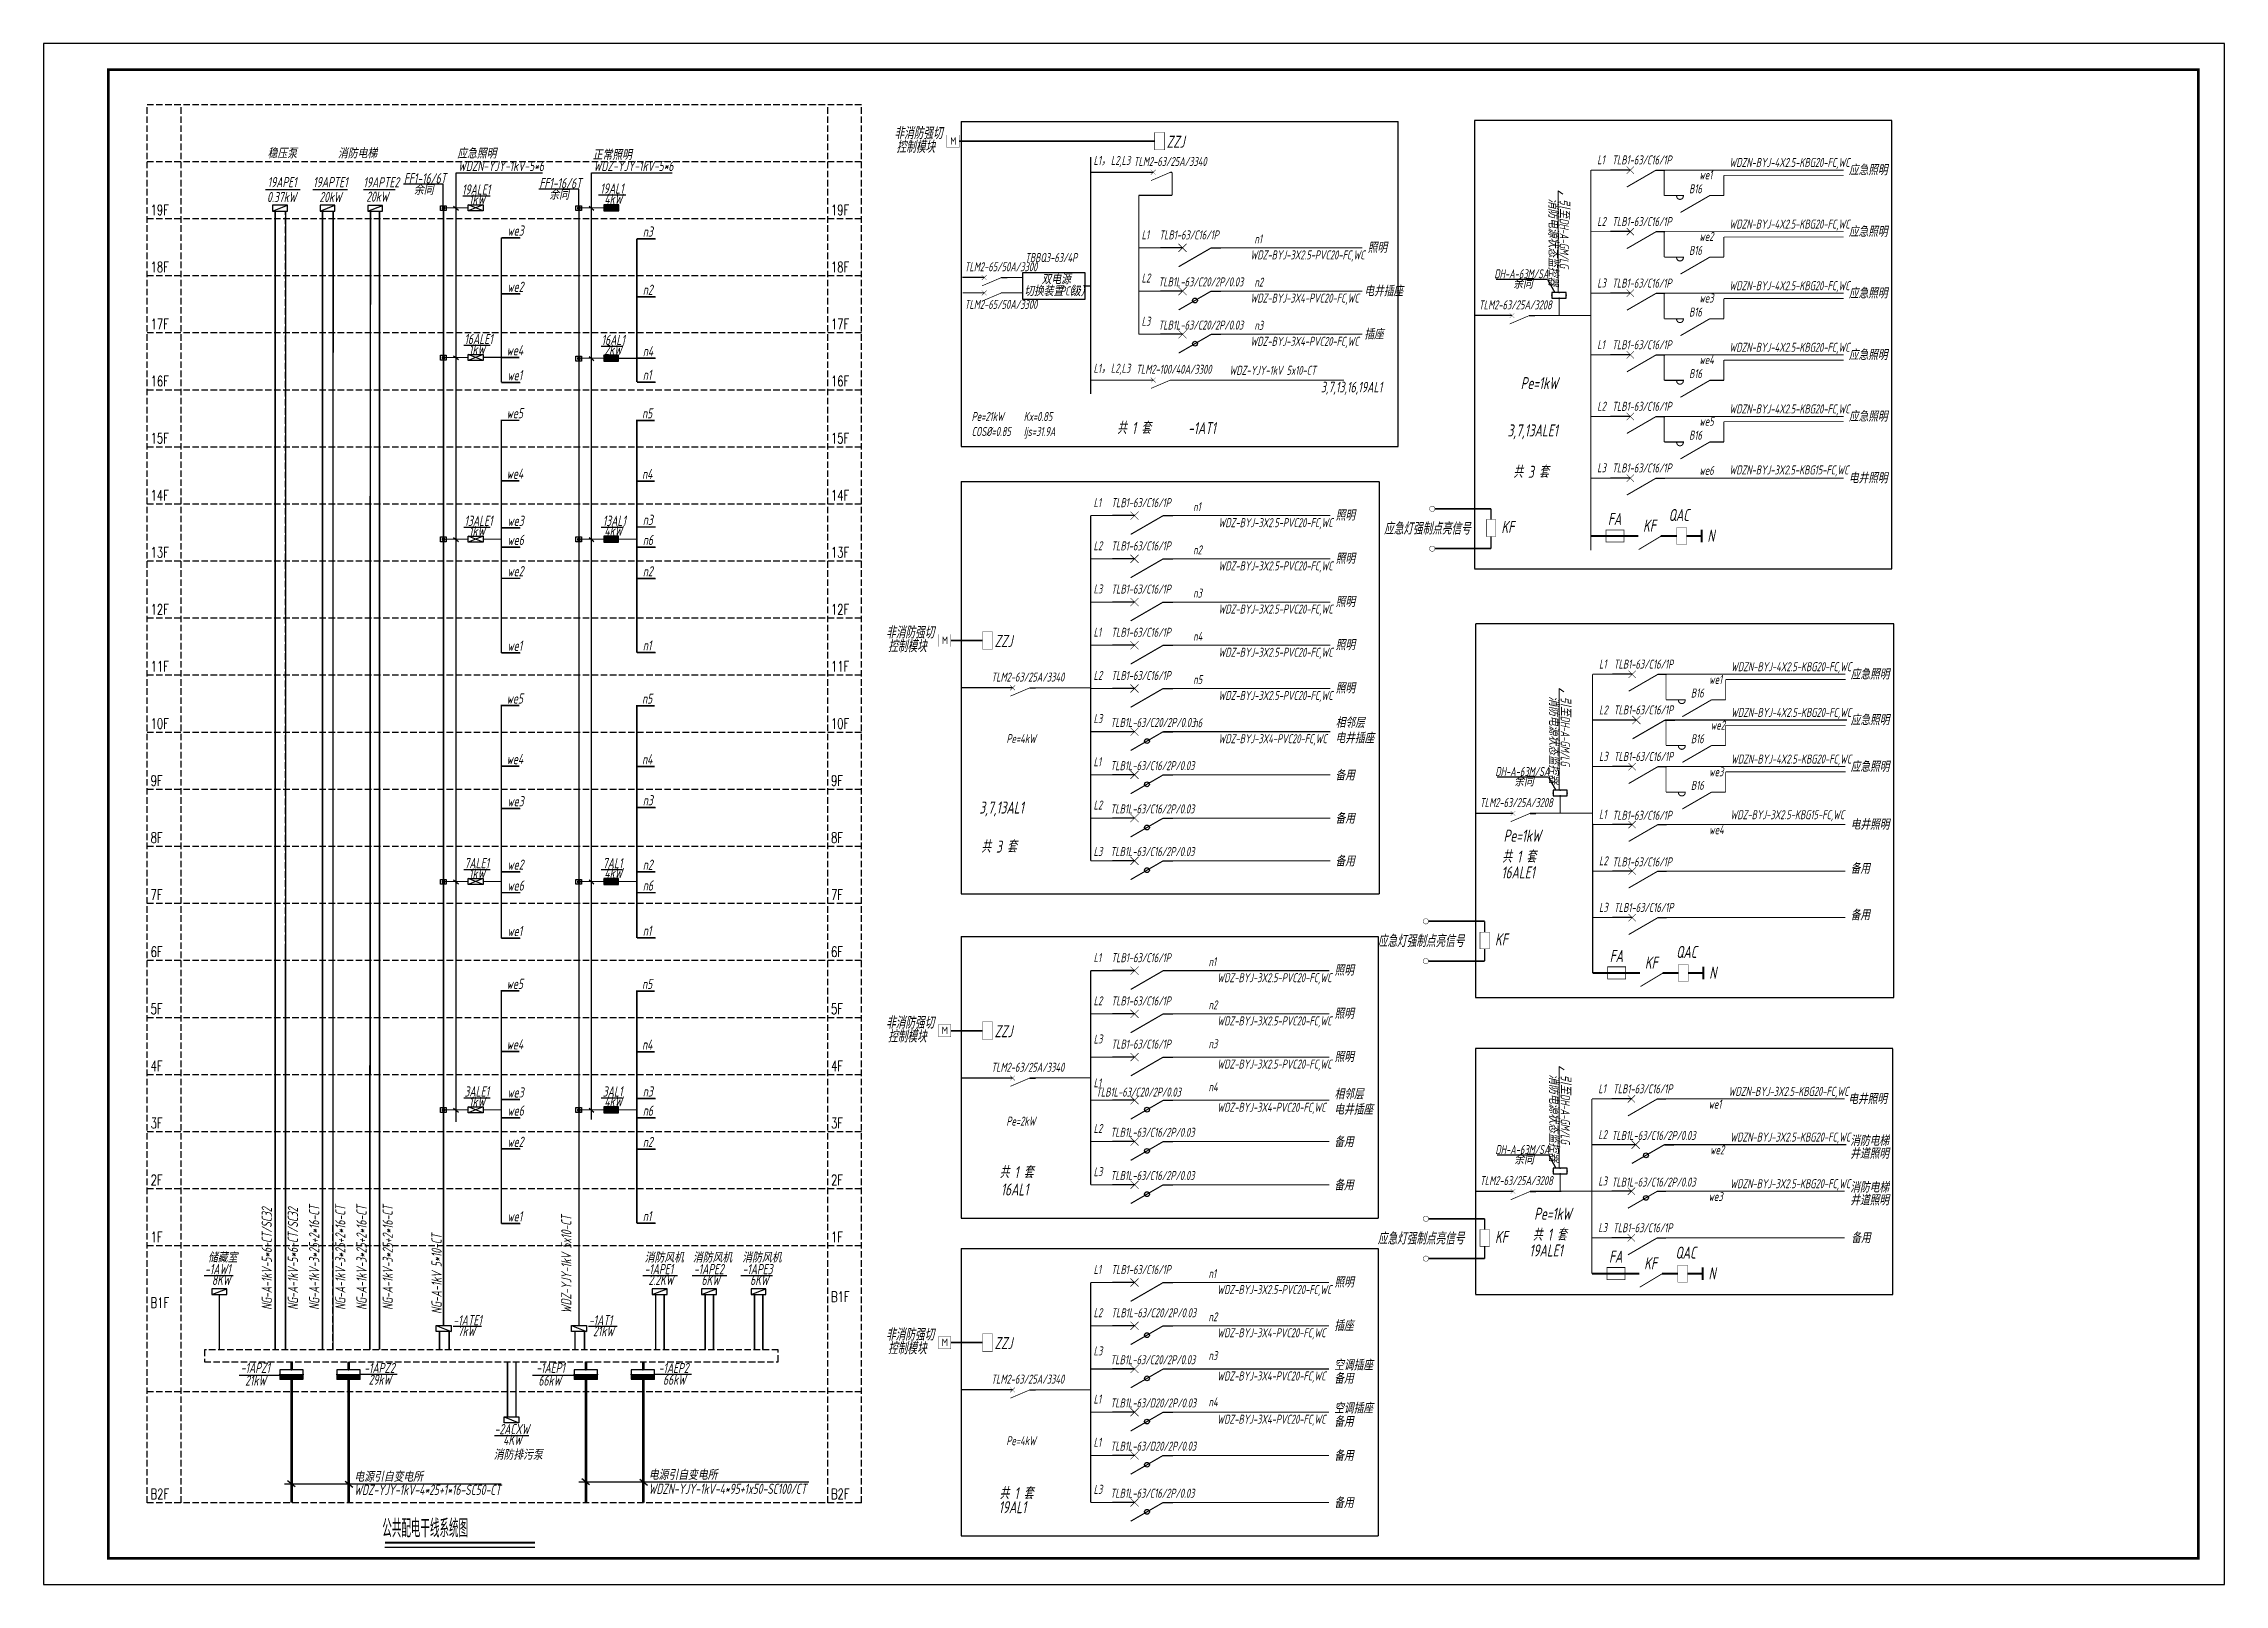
# Model space of a CAD drawing. Extents: x 115549 to 768939, y -502199 to 402497.
# Drawn here: x 181745 to 265845, y -196203 to -136803 of the extents above; entities that cross this region are included whole.
import ezdxf
from ezdxf.enums import TextEntityAlignment as Align

# ---------------------------------------------------------------- set-up
doc = ezdxf.new("R2010")
doc.units = 0
doc.header["$LTSCALE"] = 1000
doc.header["$MEASUREMENT"] = 0
doc.linetypes.add('DASH', pattern=[0.35, 0.25, -0.1])
doc.linetypes.add('HIDDEN', pattern=[0.375, 0.25, -0.125])
for name, color, linetype in [('AXIS', 3, 'Continuous'), ('BXT', 4, 'Continuous'), ('DOTLN', 2, 'DASH'), ('DQ', 6, 'Continuous'), ('E-SYST', 7, 'Continuous'), ('E-TEXT-PLAN', 4, 'Continuous'), ('E-TEXT-PLAN-DER', 7, 'Continuous'), ('EQUIP', 3, 'Continuous'), ('EQUIP-照明', 3, 'Continuous'), ('EQUIP-箱柜', 3, 'Continuous'), ('PUB_TEXT', 7, 'Continuous'), ('PUB_TITLE', 4, 'Continuous'), ('SIG_TEXT', 7, 'Continuous'), ('TERM', 2, 'Continuous'), ('TH_WIRE', 4, 'Continuous'), ('WIRE', 4, 'Continuous'), ('WIRE-照明', 1, 'Continuous'), ('桥架-消防配电', 3, 'Continuous'), ('电-强电平面-标注', 3, 'Continuous'), ('面积', 6, 'Continuous')]:
    doc.layers.add(name, color=color, linetype=linetype)
doc.layers.add('WALL', color=150, linetype='Continuous', lineweight=30)
doc.layers.add('电气', color=6, linetype='Continuous', lineweight=0)
doc.styles.add('-GBHZFSSIMPLEX', font='SIMPLEX', dxfattribs={"width": 0.7, "bigfont": 'GBHZFS'})
doc.styles.add('_GBHZFS', font='simplex.shx', dxfattribs={"width": 0.7, "bigfont": 'GBHZFS.shx'})
doc.styles.add('_TEL_DIM', font='SIMPLEX', dxfattribs={"width": 0.8, "height": 3.5, "bigfont": 'HZTXT'})
doc.styles.add('IDQSTYLE', font='hnsjy-07.shx', dxfattribs={"width": 0.8, "bigfont": 'hnsjy-hz.shx'})
doc.styles.get("Standard").update_dxf_attribs({"font": 'gbenor.shx', "bigfont": 'gbcbig.shx'})
doc.styles.add('SYS', font='xytxt.shx', dxfattribs={"width": 0.7, "bigfont": 'xyhztxt.shx'})
doc.styles.add('霍', font='GBEITC', dxfattribs={"bigfont": 'HZTXT'})

msp = doc.modelspace()

# ---------------------------------------------------------------- texts
at = {"layer": 'EQUIP', "color": 0, "style": '霍', "width": 0.8}
for s, height, p in [('非消防强切', 464, (214551.3, -140485.2)), ('ZZJ', 464, (225055.3, -140815.5)), ('稳压泵', 393.75, (190378.5, -141225.2)), ('消防电梯', 393.75, (193090.8, -141225.2)), ('应急照明', 393.75, (197692.5, -141231.3)), ('正常照明', 393.75, (202915.7, -141283.5)), ('控制模块', 464, (214632.2, -141014.6)), ('L1，L2,L3', 348, (222236.3, -141478.4)), ('TLM2-63/25A/3340', 348, (223780, -141520.3)), ('L1', 348, (241659.1, -141454.5)), ('TLB1-63/C16/1P', 348, (242231, -141460)), ('WDZN-BYJ-4X2.5-KBG20-FC,WC', 348, (246754.5, -141558.8)), ('19APE1', 393.75, (190383.4, -142338.7)), ('19APTE1', 393.75, (192139.4, -142338.7)), ('19APTE2', 393.75, (194075.4, -142345.6)), ('FF1-16/6T', 393.75, (195640.1, -142191.6)), ('WDZN-YJY-1kV-5*6', 393.75, (197730.5, -141715.4)), ('FF1-16/6T', 393.75, (200863.3, -142379)), ('WDZ-YJY-1kV-5*6', 393.75, (202953.7, -141715.4)), ('we1', 348, (245593.4, -142034.7)), ('应急照明', 406, (251357.7, -141876.1)), ('0.37kW', 393.75, (190363, -142914.2)), ('20kW', 393.75, (192379.8, -142914.2)), ('20kW', 393.75, (194187.1, -142900)), ('余同', 393.75, (196021.8, -142629.9)), ('19ALE1', 393.75, (197879.5, -142623.6)), ('1kW', 393.75, (198148.2, -143006.3)), ('余同', 393.75, (201245, -142817.3)), ('19AL1', 393.75, (203211.8, -142584.8)), ('4kW', 393.75, (203371.4, -142983)), ('L2', 348, (241659.1, -143829.5)), ('TLB1-63/C16/1P', 348, (242231, -143835)), ('WDZN-BYJ-4X2.5-KBG20-FC,WC', 348, (246754.5, -143933.8)), ('应急照明', 406, (251357.7, -144251.1)), ('we3', 393.75, (199632.6, -144207.3)), ('L1', 348, (224088.2, -144346.5)), ('TLB1-63/C16/1P', 348, (224767.7, -144351.4)), ('n1', 348, (228440.5, -144506.5)), ('照明', 406, (232803.7, -144866.9)), ('we2', 348, (245593.4, -144409.7)), ('TLM2-65/50A/3300', 348, (217260.6, -145580)), ('TBBQ3-63/4P', 348, (219595.1, -145224.8)), ('WDZ-BYJ-3X2.5-PVC20-FC,WC', 348, (228286.5, -145122.2)), ('we2', 393.75, (199632.6, -146373.9)), ('切换装置（', 348, (219557.5, -146528.9)), ('双电源', 348, (220227.8, -146074.6)), ('PC', 348, (220946.1, -146510)), ('级）', 348, (221357.7, -146534.2)), ('L2', 348, (224088.2, -146012.8)), ('TLB1L-63/C20/2P/0.03', 348, (224735.1, -146161.8)), ('电井插座', 406, (232673.3, -146541.9)), ('DH-A-63M/SA', 348, (237690, -145851.1)), ('余同', 348, (238419.2, -146241.5)), ('L3', 348, (241659.1, -146204.6)), ('TLB1-63/C16/1P', 348, (242231, -146210.1)), ('WDZN-BYJ-4X2.5-KBG20-FC,WC', 348, (246754.5, -146308.9)), ('应急照明', 406, (251357.7, -146626.2)), ('TLM2-65/50A/3300', 348, (217260.6, -147029.8)), ('WDZ-BYJ-3X4-PVC20-FC,WC', 348, (228286.5, -146788)), ('TLM2-63/25A/3208', 348, (237094, -147048)), ('we3', 348, (245593.4, -146784.8)), ('16ALE1', 393.75, (197975.6, -148388.3)), ('TLB1L-63/C20/2P/0.03', 348, (224735.1, -147827.6)), ('插座', 406, (232673.3, -148207.6)), ('1kW', 393.75, (198148.2, -148787.3)), ('we4', 393.75, (199601.7, -148820.8)), ('16AL1', 393.75, (203262.3, -148422.2)), ('2kW', 393.75, (203371.4, -148802.2)), ('WDZ-BYJ-3X4-PVC20-FC,WC', 348, (228286.5, -148453.7)), ('L1', 348, (241659.1, -148579.7)), ('TLB1-63/C16/1P', 348, (242231, -148585.2)), ('we4', 348, (245593.4, -149159.9)), ('WDZN-BYJ-4X2.5-KBG20-FC,WC', 348, (246754.5, -148684)), ('应急照明', 406, (251357.7, -149001.3)), ('we1', 393.75, (199632.6, -149782.8)), ('n1', 393.75, (204855.8, -149770.2)), ('L1，L2,L3', 348, (222236.3, -149489.9)), ('TLM2-100/40A/3300', 348, (223874.2, -149531.8)), ('WDZ-YJY-1kV 5x10-CT', 348, (227474.6, -149571.4)), ('Pe=1kW', 464, (238709.4, -150123.5)), ('3,7,13,16,19AL1', 406, (231003, -150246.1)), ('we5', 393.75, (199601.7, -151246.1)), ('Pe=21kW', 348, (217534.1, -151351.7)), ('Kx=0.85', 348, (219542.4, -151351.7)), ('共 1 套', 464, (223142.6, -151851.8)), ('L2', 348, (241659.1, -150954.6)), ('TLB1-63/C16/1P', 348, (242231, -150960.3)), ('we5', 348, (245593.4, -151535)), ('WDZN-BYJ-4X2.5-KBG20-FC,WC', 348, (246754.5, -151059.1)), ('应急照明', 406, (251357.7, -151376.4)), ('COS%%C=0.85', 348, (217534.1, -151929.2)), ('Ijs=31.9A', 348, (219542.4, -151929.2)), ('-1AT1', 464, (225883.2, -151858.7)), ('3,7,13ALE1', 464, (238203.1, -151945.9)), ('共 3 套', 464, (238419.8, -153543.2)), ('L3', 348, (241659.1, -153329.7)), ('TLB1-63/C16/1P', 348, (242231, -153335.4)), ('we4', 393.75, (199601.7, -153581.4)), ('we6', 348, (245593.4, -153429.6)), ('WDZN-BYJ-3X2.5-KBG15-FC,WC', 348, (246754.5, -153411.4)), ('电井照明', 406, (251357.7, -153751.5)), ('L1', 348, (222236.7, -154668.7)), ('TLB1-63/C16/1P', 348, (222916.1, -154673.7)), ('n1', 348, (226077.8, -154828.7)), ('QAC', 464, (244414.6, -155207.2)), ('13ALE1', 393.75, (197975.6, -155395.9)), ('1kW', 393.75, (198148.2, -155794.9)), ('we3', 393.75, (199632.6, -155395.7)), ('13AL1', 393.75, (203309.2, -155395.9)), ('4kW', 393.75, (203371.4, -155775.9)), ('WDZ-BYJ-3X2.5-PVC20-FC,WC', 348, (227052.8, -155444.4)), ('照明', 406, (231570, -155189.2)), ('应急灯强制点亮信号', 464, (233434.3, -155729.5)), ('KF', 464, (237964.1, -155669.7)), ('FA', 464, (242072.1, -155361.2)), ('KF', 464, (243427.7, -155619.6)), ('N', 464, (245910.1, -156006.5)), ('we6', 393.75, (199632.6, -156133.2)), ('L2', 348, (222236.7, -156335)), ('TLB1-63/C16/1P', 348, (222916.1, -156340)), ('n2', 348, (226077.8, -156495)), ('we2', 393.75, (199632.6, -157337.2)), ('WDZ-BYJ-3X2.5-PVC20-FC,WC', 348, (227052.8, -157110.7)), ('照明', 406, (231570, -156855.5)), ('L3', 348, (222236.7, -158000.8)), ('TLB1-63/C16/1P', 348, (222916.1, -158005.7)), ('n3', 348, (226077.8, -158160.8)), ('照明', 406, (231570, -158521.2)), ('WDZ-BYJ-3X2.5-PVC20-FC,WC', 348, (227052.8, -158776.5)), ('非消防强切', 464, (214230.4, -159735.5)), ('控制模块', 464, (214311.3, -160264.9)), ('ZZJ', 464, (218418.7, -160065.7)), ('L1', 348, (222236.7, -159666.5)), ('TLB1-63/C16/1P', 348, (222916.1, -159671.5)), ('n4', 348, (226077.8, -159826.5)), ('照明', 406, (231570, -160187)), ('we1', 393.75, (199632.6, -160212)), ('n1', 393.75, (204855.8, -160199.4)), ('WDZ-BYJ-3X2.5-PVC20-FC,WC', 348, (227052.8, -160442.3)), ('L1', 348, (241729.5, -160893.4)), ('TLB1-63/C16/1P', 348, (242292.8, -160899)), ('TLM2-63/25A/3340', 348, (218292.5, -161396.8)), ('L2', 348, (222236.7, -161332.9)), ('TLB1-63/C16/1P', 348, (222916.1, -161337.3)), ('n5', 348, (226079.6, -161492.3)), ('照明', 406, (231570, -161852.8)), ('we1', 348, (245972.9, -161489.1)), ('WDZN-BYJ-4X2.5-KBG20-FC,WC', 348, (246816.3, -160997.8)), ('应急照明', 406, (251428.1, -161315.1)), ('we5', 393.75, (199601.7, -162246.1)), ('WDZ-BYJ-3X2.5-PVC20-FC,WC', 348, (227052.8, -162108)), ('TLB1-63/C16/1P', 348, (242292.8, -162662)), ('L3', 348, (222236.7, -162998.6)), ('TLB1L-63/C20/2P/0.03', 348, (222883.6, -163147.7)), ('n6', 348, (226077.8, -163158)), ('相邻层', 406, (231570.5, -163182.8)), ('L2', 348, (241729.5, -162665.2)), ('WDZN-BYJ-4X2.5-KBG20-FC,WC', 348, (246816.3, -162760.8)), ('应急照明', 406, (251428.1, -163078.1)), ('Pe=4kW', 348, (218875.8, -163770.7)), ('WDZ-BYJ-3X4-PVC20-FC,WC', 348, (227052.8, -163773.8)), ('电井插座', 406, (231561.5, -163774.6)), ('we4', 393.75, (199601.7, -164581.4)), ('L1', 348, (222236.7, -164663.8)), ('TLB1L-63/C16/2P/0.03', 348, (222883.6, -164813.4)), ('备用', 406, (231561.5, -165207.2)), ('DH-A-63M/SA', 348, (237729.1, -165039.1)), ('L3', 348, (241729.5, -164453.4)), ('TLB1-63/C16/1P', 348, (242292.8, -164459)), ('WDZN-BYJ-4X2.5-KBG20-FC,WC', 348, (246816.3, -164557.8)), ('应急照明', 406, (251428.1, -164875.1)), ('余同', 348, (238458.4, -165429.5)), ('we3', 393.75, (199632.6, -166207.3)), ('3,7,13AL1', 464, (217833.3, -166486.4)), ('L2', 348, (222236.7, -166330.1)), ('TLB1L-63/C16/2P/0.03', 348, (222883.6, -166479.2)), ('备用', 406, (231561.5, -166872.9)), ('TLM2-63/25A/3208', 348, (237133.2, -166236)), ('L1', 348, (241729.5, -166685.4)), ('TLB1-63/C16/1P', 348, (242239.2, -166727.1)), ('WDZ-BYJ-3X2.5-KBG15-FC,WC', 348, (246796.3, -166704.2)), ('Pe=1kW', 464, (238049.9, -167570.4)), ('电井照明', 406, (251428.1, -167107.1)), ('共 3 套', 464, (217903.3, -167990.6)), ('L3', 348, (222236.7, -168120)), ('TLB1L-63/C16/2P/0.03', 348, (222883.6, -168126.1)), ('备用', 406, (231561.5, -168519.9)), ('共 1 套', 464, (237994.5, -168377.9)), ('L2', 348, (241729.5, -168480)), ('TLB1-63/C16/1P', 348, (242239.2, -168521.6)), ('7ALE1', 393.75, (197975.6, -168595.9)), ('1kW', 393.75, (198148.2, -168994.9)), ('we2', 393.75, (199632.6, -168650.9)), ('7AL1', 393.75, (203309.2, -168595.9)), ('4kW', 393.75, (203371.4, -168975.9)), ('16ALE1', 464, (237966.2, -168987.2)), ('备用', 406, (251428.1, -168803.5)), ('we6', 393.75, (199632.6, -169456.2)), ('L3', 348, (241729.5, -170274.5)), ('TLB1-63/C16/1P', 348, (242301.3, -170280.1)), ('备用', 406, (251428.1, -170598)), ('we1', 393.75, (199632.6, -171212)), ('n1', 393.75, (204855.8, -171199.4)), ('应急灯强制点亮信号', 464, (233188.4, -171630.8)), ('KF', 464, (237718.2, -171571.1)), ('L1', 348, (222239.1, -172211.3)), ('TLB1-63/C16/1P', 348, (222918.5, -172216.2)), ('n1', 348, (226672.8, -172371.2)), ('照明', 406, (231525.1, -172731.7)), ('FA', 464, (242142.5, -172207.1)), ('KF', 464, (243498, -172465.4)), ('QAC', 464, (244705.9, -172053)), ('N', 464, (245980.5, -172852.4)), ('we5', 393.75, (199601.7, -173246.1)), ('WDZ-BYJ-3X2.5-PVC20-FC,WC', 348, (227006.8, -172987)), ('L2', 348, (222239.1, -173877.6)), ('TLB1-63/C16/1P', 348, (222918.5, -173882.6)), ('n2', 348, (226672.8, -174037.6)), ('照明', 406, (231525.1, -174398)), ('非消防强切', 464, (214228.3, -174779.1)), ('控制模块', 464, (214309.2, -175308.6)), ('ZZJ', 464, (218416.7, -175109.4)), ('WDZ-BYJ-3X2.5-PVC20-FC,WC', 348, (227007.9, -174653.3)), ('we4', 393.75, (199601.7, -175581.4)), ('L3', 348, (222239.1, -175351.2)), ('TLB1-63/C16/1P', 348, (222918.5, -175548.3)), ('n3', 348, (226672.8, -175533)), ('照明', 406, (231525.1, -176063.8)), ('TLM2-63/25A/3340', 348, (218290.5, -176440.5)), ('WDZ-BYJ-3X2.5-PVC20-FC,WC', 348, (227007.9, -176319.1)), ('3ALE1', 393.75, (197975.6, -177395.9)), ('1kW', 393.75, (198148.2, -177794.9)), ('we3', 393.75, (199632.6, -177432.6)), ('3AL1', 393.75, (203309.2, -177395.9)), ('4kW', 393.75, (203371.4, -177775.9)), ('L1', 348, (222239.1, -177039.6)), ('TLB1L-63/C20/2P/0.03', 348, (222330, -177397.5)), ('相邻层', 406, (231524.4, -177501.5)), ('L1', 348, (241701, -177265.5)), ('TLB1-63/C16/1P', 348, (242264.4, -177271.1)), ('WDZN-BYJ-3X2.5-KBG20-FC,WC', 348, (246723.9, -177369.8)), ('电井照明', 406, (251335.6, -177687.2)), ('we6', 393.75, (199632.6, -178133.2)), ('Pe=2kW', 348, (218873.8, -178517.7)), ('WDZ-BYJ-3X4-PVC20-FC,WC', 348, (227006.8, -177984.8)), ('电井插座', 406, (231515.5, -178093.4)), ('we1', 348, (245944.4, -177861.2)), ('we2', 393.75, (199632.6, -179337.2)), ('L2', 348, (222239.1, -178799.6)), ('TLB1L-63/C16/2P/0.03', 348, (222885.9, -178948.6)), ('备用', 406, (231516.6, -179342.4)), ('L2', 348, (241701, -179037.2)), ('TLB1L-63/C16/2P/0.03', 348, (242210.8, -179070.1)), ('WDZN-BYJ-3X2.5-KBG20-FC,WC', 348, (246787.8, -179132.8)), ('消防电梯', 406, (251413.2, -179299)), ('DH-A-63M/SA', 348, (237730.8, -179614.1)), ('余同', 348, (238460.1, -180004.5)), ('井道照明', 406, (251413.2, -179793.6)), ('共 1 套', 464, (218611.8, -180541.7)), ('16AL1', 464, (218664.4, -181210.5)), ('L3', 348, (222239.1, -180465.3)), ('TLB1L-63/C16/2P/0.03', 348, (222885.9, -180614.4)), ('备用', 406, (231516.6, -181008.1)), ('TLM2-63/25A/3208', 348, (237134.8, -180811)), ('L3', 348, (241701, -180825.5)), ('TLB1L-63/C16/2P/0.03', 348, (242210.8, -180867.1)), ('WDZN-BYJ-3X2.5-KBG20-FC,WC', 348, (246787.8, -180929.8)), ('消防电梯', 406, (251413.2, -181096)), ('井道照明', 406, (251413.2, -181590.6)), ('we1', 393.75, (199632.6, -182212)), ('n1', 393.75, (204855.8, -182199.4)), ('共 1 套', 464, (239174, -182953)), ('Pe=1kW', 464, (239229.4, -182145.5)), ('L3', 348, (241701, -182622.5)), ('TLB1-63/C16/1P', 348, (242264.4, -182628.1)), ('应急灯强制点亮信号', 464, (233190, -183099.6)), ('KF', 464, (237719.8, -183039.8)), ('19ALE1', 464, (239042.8, -183562.3)), ('FA', 464, (242114, -183799.1)), ('QAC', 464, (244677.4, -183645.1)), ('备用', 406, (251453, -183044.2)), ('-1AW1', 393.75, (187970.7, -184246.7)), ('储藏室', 393.75, (188082.6, -183794.4)), ('消防风机', 393.75, (204920, -183794.4)), ('-1APE1', 393.75, (204917, -184246.7)), ('消防风机', 393.75, (206779.8, -183794.4)), ('-1APE2', 393.75, (206821.5, -184246.7)), ('消防风机', 393.75, (208684.3, -183794.4)), ('-1APE3', 393.75, (208696.9, -184246.7)), ('L1', 348, (222237.3, -184235.3)), ('TLB1-63/C16/1P', 348, (222916.7, -184240.2)), ('n1', 348, (226671, -184395.2)), ('KF', 464, (243469.6, -184057.5)), ('N', 464, (245952, -184444.4)), ('8KW', 393.75, (188234.8, -184660.9)), ('2.2KW', 393.75, (205072.1, -184660.9)), ('6KW', 393.75, (207116.4, -184660.9)), ('6KW', 393.75, (208994.2, -184660.9)), ('WDZ-BYJ-3X2.5-PVC20-FC,WC', 348, (227005, -185011)), ('照明', 406, (231523.4, -184755.7)), ('-1ATE1', 393.75, (197547.8, -186217.9)), ('-1AT1', 393.75, (202771, -186217.9)), ('L2', 348, (222237.3, -185901.6)), ('TLB1L-63/C20/2P/0.03', 348, (222916.7, -185906.6)), ('n2', 348, (226671, -186061.6)), ('7kW', 393.75, (197712.8, -186634.9)), ('21kW', 393.75, (202936, -186634.9)), ('非消防强切', 464, (214226.6, -186803.1)), ('ZZJ', 464, (218414.9, -187133.4)), ('WDZ-BYJ-3X4-PVC20-FC,WC', 348, (227005, -186677.3)), ('插座', 406, (231513.7, -186429.4)), ('控制模块', 464, (214307.4, -187332.6)), ('L3', 348, (222237.3, -187375.2)), ('TLB1L-63/C20/2P/0.03', 348, (222883, -187717)), ('n3', 348, (226671, -187557)), ('空调插座', 406, (231513.7, -187947.2)), ('-1APZ1', 393.75, (189348, -188051.9)), ('21kW', 393.75, (189518.6, -188539.3)), ('-1APZ2', 393.75, (194108.1, -188057.8)), ('29kW', 393.75, (194278.6, -188507.6)), ('-1AEP1', 393.75, (200741.2, -188051.9)), ('66kW', 393.75, (200826.5, -188539.3)), ('-1AEP2', 393.75, (205463, -188057.8)), ('66kW', 393.75, (205633.5, -188507.6)), ('TLM2-63/25A/3340', 348, (218288.7, -188464.5)), ('WDZ-BYJ-3X4-PVC20-FC,WC', 348, (227005, -188343.1)), ('备用', 406, (231513.7, -188463.4)), ('L1', 348, (222237.3, -189233.1)), ('TLB1L-63/D20/2P/0.03', 348, (222883, -189382.7)), ('空调插座', 406, (231513.7, -189612.9)), ('-2ACXW', 393.75, (199139.5, -190412.3)), ('WDZ-BYJ-3X4-PVC20-FC,WC', 348, (227005, -190008.8)), ('备用', 406, (231513.7, -190129.1)), ('4KW', 393.75, (199468.6, -190826.5)), ('Pe=4kW', 348, (218872, -190838.4)), ('L1', 348, (222237.3, -190898.9)), ('TLB1L-63/D20/2P/0.03', 348, (222883, -191048.5)), ('消防排污泵', 393.75, (199098.6, -191398.2)), ('电源引自变电所', 393.75, (205078.4, -192173.3)), ('备用', 406, (231514.9, -191442.2)), ('电源引自变电所', 393.75, (193723.5, -192247.6)), ('WDZ-YJY-1kV-4*25+1*16-SC50-CT', 393.75, (193723.5, -192753.9)), ('WDZN-YJY-1kV-4*95+1x50-SC100/CT', 393.75, (205078.4, -192714.9)), ('共 1 套', 464, (218610, -192918.7)), ('L3', 348, (222237.3, -192713.2)), ('TLB1L-63/C16/2P/0.03', 348, (222884.2, -192862.3)), ('19AL1', 464, (218578.1, -193458.4)), ('备用', 406, (231514.9, -193256))]:
    msp.add_text(s, height=height, dxfattribs=at).set_placement(p)
for s, height, rotation, p in [('消防电源状态监控器 ', 348, 270, (239777.9, -142774.5)), ('引至DH-A-GM/LG ', 348, 270, (240213.4, -142779.1)), ('消防电源状态监控器 ', 348, 270, (239800.4, -161962.5)), ('引至DH-A-GM/LG ', 348, 270, (240252.6, -161967.1)), ('消防电源状态监控器 ', 348, 270, (239802, -176537.6)), ('引至DH-A-GM/LG ', 348, 270, (240254.3, -176542.2)), ('NG-A-1kV-5*6-CT/SC32', 393.75, 90, (190546.7, -185621)), ('NG-A-1kV-5*6-CT/SC32', 393.75, 90, (191556.3, -185621)), ('NG-A-1kV-3*25+2*16-CT', 393.75, 90, (192374.5, -185621)), ('NG-A-1kV-3*25+2*16-CT', 393.75, 90, (193384.1, -185621)), ('NG-A-1kV-3*25+2*16-CT', 393.75, 90, (194202.1, -185621.8)), ('NG-A-1kV-3*25+2*16-CT', 393.75, 90, (195211.7, -185621.8)), ('WDZ-YJY-1kV 5x10-CT', 393.75, 90, (202098.7, -185752.2)), ('NG-A-1kV 5*10-CT', 393.75, 90, (197096.7, -185778.9))]:
    msp.add_text(s, height=height, rotation=rotation, dxfattribs=at).set_placement(p)
at = {"layer": 'EQUIP', "style": '霍', "width": 0.8}
for s, height, p in [('n3', 393.75, (204855.8, -144246.9)), ('n2', 393.75, (204855.8, -146488.9)), ('n2', 348, (228440.5, -146172.2)), ('L3', 348, (224088.2, -147678.6)), ('n3', 348, (228440.5, -147838)), ('n4', 393.75, (204855.8, -148855.5)), ('n5', 393.75, (204824.9, -151251.7)), ('n4', 393.75, (204824.9, -153589)), ('n3', 393.75, (204855.8, -155358.6)), ('n6', 393.75, (204855.8, -156133.2)), ('n2', 393.75, (204855.8, -157343.3)), ('n5', 393.75, (204824.9, -162251.7)), ('we2', 348, (246036.9, -163252.1)), ('n4', 393.75, (204824.9, -164589)), ('we3', 348, (245972.9, -165049.1)), ('n3', 393.75, (204855.8, -166170.1)), ('we4', 348, (245972.9, -167281.1)), ('n2', 393.75, (204855.8, -168657.1)), ('n6', 393.75, (204855.8, -169456.2)), ('n5', 393.75, (204824.9, -173251.7)), ('n4', 393.75, (204824.9, -175589)), ('n3', 393.75, (204855.8, -177395.4)), ('n4', 348, (226672.8, -177198.7)), ('n6', 393.75, (204855.8, -178133.2)), ('n2', 393.75, (204855.8, -179343.3)), ('we2', 348, (246008.4, -179624.2)), ('we3', 348, (245944.4, -181421.2)), ('n4', 348, (226671, -189344.9))]:
    msp.add_text(s, height=height, dxfattribs=at).set_placement(p)
at = {"layer": 'PUB_TEXT', "color": 3, "style": '-GBHZFSSIMPLEX', "width": 0.7}
for s, p in [('19F', (185874.6, -143414.6)), ('19F', (212112.9, -143414.6)), ('18F', (185874.6, -145614.6)), ('18F', (212112.9, -145614.6)), ('17F', (185874.6, -147814.6)), ('17F', (212112.9, -147814.6)), ('16F', (185874.6, -150014.6)), ('16F', (212112.9, -150014.6)), ('15F', (185874.6, -152214.6)), ('15F', (212112.9, -152214.6)), ('14F', (185874.6, -154414.6)), ('14F', (212112.9, -154414.6)), ('13F', (185874.6, -156614.6)), ('13F', (212112.9, -156614.6)), ('12F', (185874.6, -158814.6)), ('12F', (212112.9, -158814.6)), ('11F', (185874.6, -161014.6)), ('11F', (212112.9, -161014.6)), ('10F', (185874.6, -163214.6)), ('10F', (212112.9, -163214.6)), ('9F', (185874.6, -165414.6)), ('9F', (212112.9, -165414.6)), ('8F', (185874.6, -167614.6)), ('8F', (212112.9, -167614.6)), ('7F', (185874.6, -169814.6)), ('7F', (212112.9, -169814.6)), ('6F', (185874.6, -172014.6)), ('6F', (212112.9, -172014.6)), ('5F', (185874.6, -174214.6)), ('5F', (212112.9, -174214.6)), ('4F', (185874.6, -176414.6)), ('4F', (212112.9, -176414.6)), ('3F', (185874.6, -178614.6)), ('3F', (212112.9, -178614.6)), ('2F', (185874.6, -180814.6)), ('2F', (212112.9, -180814.6)), ('1F', (185874.6, -183014.6)), ('1F', (212112.9, -183014.6)), ('B1F', (212112.9, -185314)), ('B1F', (185874.6, -185543.7)), ('B2F', (185874.6, -192914.6)), ('B2F', (212112.9, -192914.6))]:
    msp.add_text(s, height=400, dxfattribs=at).set_placement(p)
at = {"layer": '电-强电平面-标注', "color": 0, "style": '_GBHZFS', "width": 0.7}
msp.add_text('公共配电干线系统图', height=700, dxfattribs=at).set_placement((194806.9, -194391.5))

# ---------------------------------------------------------------- blocks, each defined once
blk = doc.blocks.new('_LINKPT1')
blk.add_line((0, 0), (0, 0))
blk = doc.blocks.new('M_Z24QJI')
for p, q in [((-0.75, 0), (0.75, 0.6)), ((0.75, 0.6), (-0.75, 0.6)), ((-0.75, 0.6), (-0.75, 0)), ((-0.75, 0), (0.75, 0)), ((0.75, 0), (0.75, 0.6))]:
    blk.add_line(p, q)
for p in [(-0.75, 0.3), (0, 0.6), (0, 0), (0.75, 0.3)]:
    blk.add_blockref('_LINKPT1', p)
at = {"width": 0.8, "flags": 9}
blk.add_attdef('A', (0, 0), '', height=0.00002, dxfattribs=at)
blk = doc.blocks.new('M_Z4')
for p, q in [((-0.75, 0.6), (-0.75, 0)), ((0.75, 0.6), (-0.75, 0.6)), ((-0.75, 0.6), (0.75, 0)), ((-0.75, 0), (0.75, 0.6)), ((-0.75, 0), (0.75, 0)), ((0.75, 0), (0.75, 0.6))]:
    blk.add_line(p, q)
for p in [(-0.75, 0.3), (0, 0.6), (0, 0), (0.75, 0.3)]:
    blk.add_blockref('_LINKPT1', p)
at = {"width": 0.8, "flags": 9}
blk.add_attdef('A', (0, 0), '', height=0.00003, dxfattribs=at)
blk = doc.blocks.new('$TelecSys$00000011')
at = {"const_width": 0.5}
blk.add_lwpolyline([(-0.25, 0, 1), (0.25, 0, 1)], format="xyb", close=True, dxfattribs=at)
blk = doc.blocks.new('*X1102')
at = {"color": 0}
for p, q in [((-250, 33), (-83, 200)), ((-250, 68), (-118, 200)), ((-250, 104), (-154, 200)), ((-250, 139), (-189, 200)), ((-250, 174), (-224, 200)), ((-247, 0), (-47, 200)), ((-212, 0), (-12, 200)), ((-177, 0), (23, 200)), ((-141, 0), (59, 200)), ((-106, 0), (94, 200)), ((-71, 0), (129, 200)), ((-35, 0), (165, 200)), ((0, 0), (200, 200)), ((35, 0), (235, 200)), ((71, 0), (250, 179)), ((106, 0), (250, 144)), ((141, 0), (250, 109)), ((177, 0), (250, 73)), ((212, 0), (250, 38)), ((247, 0), (250, 3))]:
    blk.add_line(p, q, dxfattribs=at)
blk = doc.blocks.new('M_Z3')
for p, q in [((-0.75, 0.6), (-0.75, 0)), ((0.75, 0.6), (-0.75, 0.6)), ((-0.75, 0), (0.75, 0)), ((0.75, 0), (0.75, 0.6))]:
    blk.add_line(p, q)
at = {"const_width": 0.6}
blk.add_lwpolyline([(-0.75, 0.3), (0.75, 0.3)], dxfattribs=at)
at = {"xscale": 0.003, "yscale": 0.003, "zscale": 0.003}
blk.add_blockref('*X1102', (0, 0), dxfattribs=at)
for p in [(-0.75, 0.3), (0, 0.6), (0, 0), (0.75, 0.3)]:
    blk.add_blockref('_LINKPT1', p)
at = {"width": 0.8, "flags": 9}
blk.add_attdef('A', (0, 0), '', height=0.00003, dxfattribs=at)
blk = doc.blocks.new('*X1097')
at = {"color": 0}
for p, q in [((-250, 33), (-183, 100)), ((-250, 68), (-218, 100)), ((-247, 0), (-147, 100)), ((-212, 0), (-112, 100)), ((-177, 0), (-77, 100)), ((-141, 0), (-41, 100)), ((-106, 0), (-6, 100)), ((-71, 0), (29, 100)), ((-35, 0), (65, 100)), ((0, 0), (100, 100)), ((35, 0), (135, 100)), ((71, 0), (171, 100)), ((106, 0), (206, 100)), ((141, 0), (241, 100)), ((177, 0), (250, 73)), ((212, 0), (250, 38)), ((247, 0), (250, 3))]:
    blk.add_line(p, q, dxfattribs=at)
blk = doc.blocks.new('$equip$00002929')
for p, q in [((-0.75, 0.6), (-0.75, 0)), ((0.75, 0.6), (-0.75, 0.6)), ((-0.75, 0.3), (0.75, 0.3)), ((-0.75, 0), (0.75, 0)), ((0.75, 0), (0.75, 0.6))]:
    blk.add_line(p, q)
for points, const_width in [([(-0.75, 0.15), (0.75, 0.15)], 0.3), ([(-0.75, 0.6), (-0.75, 0), (0.75, 0), (0.75, 0.6), (-0.75, 0.6), (-0.75, 0)], 0.05)]:
    blk.add_lwpolyline(points, dxfattribs=dict(const_width=const_width))
for p in [(-0.75, 0.3), (0, 0.6), (0, 0), (0.75, 0.3)]:
    blk.add_point(p)
at = {"xscale": 0.00300000000061118, "yscale": 0.00300000000061118, "zscale": 0.00300000000061118}
blk.add_blockref('*X1097', (0, 0), dxfattribs=at)
at = {"color": 7, "style": '_TEL_DIM', "flags": 1}
for tag in ['A', 'REMARK']:
    blk.add_attdef(tag, text='', height=0.00002, dxfattribs=at).set_placement((0, 0), align=Align.MIDDLE_CENTER)
blk = doc.blocks.new('S-412')
at = {"color": 3}
for points in [[(0, 0), (0, 5.72)], [(0, -7.5), (0, -10)]]:
    blk.add_lwpolyline(points, dxfattribs=at)
for points, const_width in [([(0, -7.5), (-4.91, 1)], 0.3), ([(-1.06, -1.06), (1.06, 1.06)], 0.15), ([(-1.06, 1.06), (1.06, -1.06)], 0.15)]:
    blk.add_lwpolyline(points, dxfattribs=dict(at, const_width=const_width))
at = {"color": 3, "linetype": 'Continuous', "style": 'SYS', "width": 0.7, "flags": 1}
for tag in ['XYVALUE', 'VALUE']:
    blk.add_attdef(tag, text='', height=0.02, dxfattribs=at).set_placement((-1.16, 8.72), align=Align.MIDDLE)
blk = doc.blocks.new('$equip$00002712')
for p, q in [((-0.75, 0.6), (-0.75, 0)), ((0.75, 0.6), (-0.75, 0.6)), ((-0.75, 0), (0.75, 0)), ((0.75, 0), (0.75, 0.6))]:
    blk.add_line(p, q)
at = {"const_width": 0.04}
blk.add_lwpolyline([(-0.75, 0.6), (-0.75, 0), (0.75, 0), (0.75, 0.6), (-0.75, 0.6), (-0.75, 0)], dxfattribs=at)
for p in [(-0.75, 0.3), (0, 0.6), (0, 0), (0.75, 0.3)]:
    blk.add_point(p)
at = {"color": 7}
blk.add_attdef('$TEXT$', text='', height=0.5, dxfattribs=at).set_placement((0, 0.3), align=Align.MIDDLE_CENTER)
at = {"color": 7, "style": '_TEL_DIM', "flags": 1}
for tag in ['A', 'REMARK']:
    blk.add_attdef(tag, text='', height=0.00002, dxfattribs=at).set_placement((0, 0), align=Align.MIDDLE_CENTER)
blk = doc.blocks.new('1114')
at = {"color": 3, "linetype": 'Continuous', "const_width": 0.3}
blk.add_lwpolyline([(-2.5, 0), (2.5, 0), (2.5, -7.5), (-2.5, -7.5)], close=True, dxfattribs=at)
blk.add_lwpolyline([(0, 0), (0, -7.5)], dxfattribs=at)
blk = doc.blocks.new('HC000775')
at = {"color": 0, "linetype": 'Continuous', "const_width": 0.2}
blk.add_lwpolyline([(-4.375, 2.5), (4.375, 2.5), (4.375, -2.5), (-4.375, -2.5)], close=True, dxfattribs=at)
at = {"layer": 'E-TEXT-PLAN-DER', "color": 0, "style": 'IDQSTYLE', "width": 0.7}
blk.add_attdef('PSFHATT', (6.375, -2.5), '', height=2.5, dxfattribs=at)
blk = doc.blocks.new('1001')
at = {"color": 3, "const_width": 0.3}
blk.add_lwpolyline([(-4.5, 0), (0, -7.5)], dxfattribs=at)
blk = doc.blocks.new('HC000076')
at = {"color": 0, "linetype": 'Continuous', "const_width": 0.2}
blk.add_lwpolyline([(-0.9, 0.9, 0.198912), (-1.3, 0, 0.198912), (-0.9, -0.9, 0.198912), (0, -1.3, 0.198912), (0.9, -0.9, 0.198912), (1.2, 0, 0.198912), (0.9, 0.9, 0.198912), (0, 1.2, 0.198912)], format="xyb", close=True, dxfattribs=at)
at = {"layer": 'E-TEXT-PLAN-DER', "color": 0, "style": 'IDQSTYLE', "width": 0.7}
blk.add_attdef('PSFHATT', (3.3, -1.3), '', height=2.5, dxfattribs=at)
blk = doc.blocks.new('A$C17DB3DF9')
at = {"color": 3}
for points, const_width in [([(-5308, -847), (-5964, -847)], 37.7), ([(-4449, -847), (-5423, -1409)], 34.4), ([(-4449, -847), (-3982, -847)], 37.7)]:
    blk.add_lwpolyline(points, dxfattribs=dict(at, const_width=const_width))
at = {"color": 3, "const_width": 34.4}
blk.add_lwpolyline([(-5550, -847, 1.157417), (-5329, -847)], format="xyb", dxfattribs=at)
at = {"layer": 'WIRE-照明', "linetype": 'Continuous', "const_width": 26.4}
for points in [[(-5964, -847), (-5964, 0)], [(-3982, -847), (-3982, -174)], [(-3982, -174), (5, -174)]]:
    blk.add_lwpolyline(points, dxfattribs=at)
at = {"layer": 'EQUIP', "color": 0, "style": '霍', "width": 0.8}
blk.add_text('B16', height=300, dxfattribs=at).set_placement((-5137, -773))
blk = doc.blocks.new('XXF9')
at = {"color": 4, "linetype": 'Continuous', "const_width": 0.12}
blk.add_lwpolyline([(-2.5, 2.5), (2.5, 2.5), (2.5, -2.5), (-2.5, -2.5)], close=True, dxfattribs=at)
at = {"color": 4, "linetype": 'Continuous'}
blk.add_text('M', height=3, dxfattribs=at).set_placement((-1.15, -1.4))

# ---------------------------------------------------------------- linework, layer by layer
for p, q in [((197158.2, -143049.7), (197158.2, -142220.2)), ((202381.4, -143049.7), (202381.4, -142407.5))]:
    msp.add_line(p, q)
at = {"color": 3}
for points, const_width in [([(225203.1, -141761.3), (224449.7, -142082.5)], 26.6), ([(224632.3, -141855.3), (224444.3, -141667.2)], 13.3), ([(224444.3, -141855.3), (224632.3, -141667.2)], 13.3), ([(218683.7, -145820.9), (217930.2, -146142.2)], 26.6), ([(218112.9, -145914.9), (217924.8, -145726.9)], 13.3), ([(217924.8, -145914.9), (218112.9, -145726.9)], 13.3), ([(218112.9, -146507.5), (217924.8, -146319.5)], 13.3), ([(217924.8, -146507.5), (218112.9, -146319.5)], 13.3), ([(218683.7, -146413.5), (217930.2, -146731.1)], 26.6), ([(239035.6, -147288.9), (238282.1, -147610.2)], 26.6), ([(238464.8, -147382.9), (238276.7, -147194.9)], 13.3), ([(238276.7, -147382.9), (238464.8, -147194.9)], 13.3), ([(224632.3, -149866.8), (224444.3, -149678.7)], 13.3), ([(224444.3, -149866.8), (224632.3, -149678.7)], 13.3), ([(225203.1, -149772.8), (224449.7, -150094)], 26.6), ([(219779.4, -161637.7), (219025.9, -161959)], 26.6), ([(219208.6, -161731.8), (219020.5, -161543.7)], 13.3), ([(219020.5, -161731.8), (219208.6, -161543.7)], 13.3), ([(239074.8, -166476.9), (238321.3, -166798.2)], 26.6), ([(238504, -166570.9), (238315.9, -166382.9)], 13.3), ([(238315.9, -166570.9), (238504, -166382.9)], 13.3), ([(219206.5, -176775.4), (219018.5, -176587.4)], 13.3), ([(219018.5, -176775.4), (219206.5, -176587.4)], 13.3), ([(219777.3, -176681.4), (219023.9, -177002.7)], 26.6), ([(239076.4, -181052), (238322.9, -181373.2)], 26.6), ([(238505.6, -181146), (238317.6, -180957.9)], 13.3), ([(238317.6, -181146), (238505.6, -180957.9)], 13.3), ([(219775.6, -188705.4), (219022.1, -189026.6)], 26.6), ([(219204.7, -188799.4), (219016.7, -188611.4)], 13.3), ([(219016.7, -188799.4), (219204.7, -188611.4)], 13.3)]:
    msp.add_lwpolyline(points, dxfattribs=dict(at, const_width=const_width))
for points in [[(218018.8, -145820.9), (217179.6, -145820.9)], [(218683.7, -145820.9), (218905.3, -145820.9)], [(238370.8, -147288.9), (236921.8, -147288.9)], [(239035.6, -147288.9), (239257.2, -147288.9)], [(219114.5, -161637.7), (217122.9, -161637.7)], [(219779.4, -161637.7), (220001, -161637.7)], [(238410, -166476.9), (236961, -166476.9)], [(239074.8, -166476.9), (239296.4, -166476.9)], [(219112.5, -176681.4), (217120.9, -176681.4)], [(219777.3, -176681.4), (219998.9, -176681.4)], [(238411.6, -181052), (236962.6, -181052)], [(239076.4, -181052), (239298, -181052)], [(219110.7, -188705.4), (217119.1, -188705.4)], [(219775.6, -188705.4), (219997.2, -188705.4)]]:
    msp.add_lwpolyline(points, dxfattribs=at)
at = {"layer": 'DOTLN', "linetype": 'DASH'}
msp.add_lwpolyline([(187944.7, -187617.8), (210072.5, -187617.8), (210072.5, -187157.2), (187944.7, -187157.2)], close=True, dxfattribs=at)
at = {"layer": 'DQ', "color": 3, "linetype": 'HIDDEN', "ltscale": 0.1}
for p, q in [((217133.2, -139802.5), (217133.2, -152336.7)), ((217133.2, -139802.5), (233983.1, -139802.5)), ((233983.1, -152336.7), (233983.1, -139802.5)), ((253021.4, -139766.5), (236922.3, -139766.5)), ((236922.3, -139766.5), (236922.3, -157046.6)), ((253021.4, -157046.6), (253021.4, -139766.5)), ((217133.2, -152336.7), (233983.1, -152336.7)), ((217133.6, -153687.8), (217133.6, -169581)), ((217133.6, -153687.8), (233268.7, -153687.8)), ((233268.7, -169581), (233268.7, -153687.8)), ((236922.3, -157046.6), (253021.4, -157046.6)), ((253091.7, -159167.7), (236962.6, -159167.7)), ((236962.6, -159167.7), (236962.6, -173580.2)), ((253091.7, -173580.2), (253091.7, -159167.7)), ((217133.6, -169581), (233268.7, -169581)), ((217136, -171230.4), (217136, -182086.4)), ((217136, -171230.4), (233223.8, -171230.4)), ((233223.8, -182086.4), (233223.8, -171230.4)), ((236962.6, -173580.2), (253091.7, -173580.2)), ((253063.2, -175539.8), (236964.2, -175539.8)), ((236964.2, -175539.8), (236964.2, -185025.2)), ((253063.2, -185025.2), (253063.2, -175539.8)), ((217136, -182086.4), (233223.8, -182086.4)), ((217134.2, -183254.4), (217134.2, -194334.3)), ((217134.2, -183254.4), (233222, -183254.4)), ((233222, -194334.3), (233222, -183254.4)), ((236964.2, -185025.2), (253063.2, -185025.2)), ((217134.2, -194334.3), (233222, -194334.3))]:
    msp.add_line(p, q, dxfattribs=at)
at = {"layer": 'DQ', "color": 3, "linetype": 'Continuous'}
for points, const_width in [([(222121.6, -150308.9), (222121.2, -141173.4)], 46.2), ([(222122.5, -141763.6), (224540.6, -141763.6)], 41.6), ([(225197.7, -141763.6), (225264.8, -141763.6)], 41.6), ([(225264.8, -141763.6), (225264.8, -142650.4)], 41.6), ([(241413.9, -156334.4), (241411.2, -141676.9)], 41.6), ([(241416.1, -141676.9), (242935.3, -141676.9)], 37.4), ([(243932.5, -141676.9), (244885.2, -141676.9)], 37.4), ([(244885.2, -141676.9), (251161, -141676.9)], 37.4), ([(225264.8, -142650.4), (223978.2, -142650.4)], 41.6), ([(223978.2, -142650.4), (223978.2, -148008.4)], 41.6), ([(241416.1, -144051.9), (242935.3, -144051.9)], 37.4), ([(243932.5, -144051.9), (244885.2, -144051.9)], 37.4), ([(244885.2, -144051.9), (251161, -144051.9)], 37.4), ([(223978.2, -144676.9), (225666.2, -144676.9)], 41.6), ([(226774.2, -144676.9), (232600.6, -144676.9)], 41.6), ([(217190.3, -145817.6), (218003.8, -145817.6)], 41.6), ([(218671.6, -145817.6), (219505.8, -145817.6)], 41.6), ([(221904.7, -146146.5), (222121.4, -146146.5)], 41.6), ([(223978.2, -146342.6), (225666.2, -146342.6)], 41.6), ([(226774.2, -146342.6), (232600.6, -146342.6)], 41.6), ([(217190.3, -146413.8), (218018, -146413.8)], 41.6), ([(218662.1, -146413.8), (219505.8, -146413.8)], 41.6), ([(241416.1, -146427), (242935.3, -146427)], 37.4), ([(243932.5, -146427), (244885.2, -146427)], 37.4), ([(244885.2, -146427), (251161, -146427)], 37.4), ([(223978.2, -148008.4), (225666.2, -148008.4)], 41.6), ([(226774.2, -148008.4), (232600.6, -148008.4)], 41.6), ([(236921.8, -147285.6), (238355.8, -147285.6)], 41.6), ([(239023.6, -147285.6), (241412.6, -147284.8)], 41.6), ([(241416.1, -148802.1), (242935.3, -148802.1)], 37.4), ([(243932.5, -148802.1), (244885.2, -148802.1)], 37.4), ([(244885.2, -148802.1), (251161, -148802.1)], 37.4), ([(222122.5, -149775.1), (224540.6, -149775.1)], 41.6), ([(225197.7, -149775.1), (231895.4, -149775.1)], 41.6), ([(241416.1, -151177.2), (242935.3, -151177.2)], 37.4), ([(243932.5, -151177.2), (244885.2, -151177.2)], 37.4), ([(244885.2, -151177.2), (251161, -151177.2)], 37.4), ([(241416.1, -153552.3), (242935.3, -153552.3)], 37.4), ([(241416.1, -153552.3), (242935.3, -153552.3)], 37.4), ([(243932.5, -153552.3), (244885.2, -153552.3)], 37.4), ([(244885.2, -153552.3), (251161, -153552.3)], 37.4), ([(222124.6, -168306.9), (222121.1, -154999.1)], 46.2), ([(222126.6, -154999.1), (223814.7, -154999.1)], 41.6), ([(224922.7, -154999.1), (231366.9, -154999.1)], 41.6), ([(222126.6, -156665.4), (223814.7, -156665.4)], 41.6), ([(224922.7, -156665.4), (231366.9, -156665.4)], 41.6), ([(222126.6, -158331.2), (223814.7, -158331.2)], 41.6), ([(224922.7, -158331.2), (231366.9, -158331.2)], 41.6), ([(222126.6, -159996.9), (223814.7, -159996.9)], 41.6), ([(224922.7, -159996.9), (231366.9, -159996.9)], 41.6), ([(241481.8, -164923.7), (241481.5, -161115.8)], 41.6), ([(241486.4, -161115.8), (243005.6, -161115.8)], 37.4), ([(244002.9, -161115.8), (244955.6, -161115.8)], 37.4), ([(244955.6, -161115.8), (251231.3, -161115.8)], 37.4), ([(217133.6, -161634.4), (219099.5, -161634.4)], 41.6), ([(219767.3, -161634.4), (222122.9, -161633.7)], 41.6), ([(222126.6, -161662.7), (223814.7, -161662.7)], 41.6), ([(224922.7, -161662.7), (231366.9, -161662.7)], 41.6), ([(241482.3, -162878.8), (243170.4, -162878.8)], 41.6), ([(244278.4, -162878.8), (251295.3, -162878.8)], 41.6), ([(222126.6, -163328.5), (223814.7, -163328.5)], 41.6), ([(224922.7, -163328.5), (231366.9, -163328.5)], 41.6), ([(241486.4, -164675.8), (243005.6, -164675.8)], 37.4), ([(244002.9, -164675.8), (244955.6, -164675.8)], 37.4), ([(244955.6, -164675.8), (251231.3, -164675.8)], 37.4), ([(222126.6, -164994.2), (223814.7, -164994.2)], 41.6), ([(224922.7, -164994.2), (231366.9, -164994.2)], 41.6), ([(241482.2, -172631), (241481.8, -164864.7)], 41.6), ([(236961, -166473.6), (238394.9, -166473.6)], 41.6), ([(239062.8, -166473.6), (241481.8, -166472.9)], 41.6), ([(222126.6, -166660), (223814.7, -166660)], 41.6), ([(224922.7, -166660), (231366.9, -166660)], 41.6), ([(241486.4, -166907.9), (243005.6, -166907.9)], 37.4), ([(244002.9, -166907.9), (244955.6, -166907.9)], 37.4), ([(244955.6, -166907.9), (251231.3, -166907.9)], 37.4), ([(222126.6, -168306.9), (223814.7, -168306.9)], 41.6), ([(224922.7, -168306.9), (231366.9, -168306.9)], 41.6), ([(241486.4, -168702.4), (243005.6, -168702.4)], 37.4), ([(244002.9, -168702.4), (244955.6, -168702.4)], 37.4), ([(244955.6, -168702.4), (251231.3, -168702.4)], 37.4), ([(241486.4, -170497), (243005.6, -170497)], 37.4), ([(244002.9, -170497), (244955.6, -170497)], 37.4), ([(244955.6, -170497), (251231.3, -170497)], 37.4), ([(222125.7, -180795.2), (222123.5, -172541.7)], 46.2), ([(222129, -172541.7), (223817.1, -172541.7)], 41.6), ([(224925.1, -172541.7), (231322, -172541.7)], 41.6), ([(222129, -174208), (223817.1, -174208)], 41.6), ([(224925.1, -174208), (231322, -174208)], 41.6), ([(222129, -175873.8), (223817.1, -175873.8)], 41.6), ([(224925.1, -175873.8), (231322, -175873.8)], 41.6), ([(217131.5, -176678.1), (219097.5, -176678.1)], 41.6), ([(219765.3, -176678.1), (222120.8, -176677.4)], 41.6), ([(222129, -177539.5), (223817.1, -177539.5)], 41.6), ([(224925.1, -177539.5), (231322, -177539.5)], 41.6), ([(241453.3, -181295.7), (241453.1, -177487.9)], 41.6), ([(241457.9, -177487.9), (242977.2, -177487.9)], 37.4), ([(243974.4, -177487.9), (244927.1, -177487.9)], 37.4), ([(244927.1, -177487.9), (251202.8, -177487.9)], 37.4), ([(222129, -179129.4), (223817.1, -179129.4)], 41.6), ([(224925.1, -179129.4), (231322, -179129.4)], 41.6), ([(241453.9, -179250.9), (243141.9, -179250.9)], 41.6), ([(244250, -179250.9), (251266.8, -179250.9)], 41.6), ([(222129, -180795.2), (223817.1, -180795.2)], 41.6), ([(224925.1, -180795.2), (231322, -180795.2)], 41.6), ([(236962.6, -181048.6), (238396.6, -181048.6)], 41.6), ([(239064.4, -181048.6), (241453.4, -181047.9)], 41.6), ([(241453.7, -184223.1), (241453.4, -181236.7)], 41.6), ([(241457.9, -181047.9), (242977.2, -181047.9)], 37.4), ([(243974.4, -181047.9), (244927.1, -181047.9)], 37.4), ([(244927.1, -181047.9), (251202.8, -181047.9)], 37.4), ([(241457.9, -182844.9), (242977.2, -182844.9)], 37.4), ([(243974.4, -182844.9), (244927.1, -182844.9)], 37.4), ([(244927.1, -182844.9), (251202.8, -182844.9)], 37.4), ([(222123.9, -193043), (222121.7, -184565.7)], 46.2), ([(222127.2, -184565.7), (223815.3, -184565.7)], 41.6), ([(224923.3, -184565.7), (231320.3, -184565.7)], 41.6), ([(222127.2, -186232), (223815.3, -186232)], 41.6), ([(224923.3, -186232), (231320.3, -186232)], 41.6), ([(222127.2, -187897.8), (223815.3, -187897.8)], 41.6), ([(224923.3, -187897.8), (231320.3, -187897.8)], 41.6), ([(217129.8, -188702.1), (219095.7, -188702.1)], 41.6), ([(219763.5, -188702.1), (222119, -188701.4)], 41.6), ([(222127.2, -189563.5), (223815.3, -189563.5)], 41.6), ([(224923.3, -189563.5), (231320.3, -189563.5)], 41.6), ([(222127.2, -191229.3), (223815.3, -191229.3)], 41.6), ([(224923.3, -191229.3), (231320.3, -191229.3)], 41.6), ([(222127.2, -193043), (223815.3, -193043)], 41.6), ([(224923.3, -193043), (231320.3, -193043)], 41.6)]:
    msp.add_lwpolyline(points, dxfattribs=dict(at, const_width=const_width))
at = {"layer": 'DQ', "color": 6, "linetype": 'Continuous'}
msp.add_lwpolyline([(219505.8, -145629), (221904.7, -145629), (221904.7, -146664.1), (219505.8, -146664.1)], close=True, dxfattribs=at)
for centre in [(226146.4, -146705.2), (226146.4, -148370.9), (224294.8, -163691), (224294.8, -165356.7), (224294.8, -167022.5), (224294.8, -168669.4), (224297.2, -177902), (224297.2, -179491.9), (243538.8, -179661.5), (224297.2, -181157.7), (243538.8, -181303.8), (224295.4, -186594.5), (224294.3, -188260.3), (224294.3, -189926), (224294.3, -191591.8), (224295.4, -193405.6)]:
    msp.add_circle(centre, 92.3, dxfattribs=at)
at = {"layer": 'E-SYST', "color": 3, "linetype": 'Continuous'}
for points, const_width in [([(224591.4, -140563.5), (217054.5, -140563.5)], 64.1), ([(235398.2, -154736.2), (237563.6, -154736.2)], 61.7), ([(237563.6, -155152.2), (237563.6, -154736.2)], 61.7), ([(245684.3, -155541.8), (245684.3, -156028.5)], 77.1), ([(235398.2, -156271), (237563.6, -156271)], 61.7), ([(237563.6, -156271), (237563.6, -155800.2)], 61.7), ([(241413.9, -155785.2), (243241.1, -155785.2)], 77.1), ([(244111.1, -155785.2), (244726.4, -155785.2)], 77.1), ([(245098.2, -155785.2), (245684.3, -155785.2)], 77.1), ([(217954.9, -159813.8), (216733.5, -159813.8)], 64.1), ([(235152.3, -170637.6), (237317.6, -170637.6)], 61.7), ([(237317.6, -171053.6), (237317.6, -170637.6)], 61.7), ([(235152.3, -172172.4), (237317.6, -172172.4)], 61.7), ([(237317.6, -172172.4), (237317.6, -171701.6)], 61.7), ([(245754.7, -172387.7), (245754.7, -172874.4)], 77.1), ([(241484.2, -172631), (243311.4, -172631)], 77.1), ([(244181.4, -172631), (244796.7, -172631)], 77.1), ([(245168.6, -172631), (245754.7, -172631)], 77.1), ([(217952.8, -174857.5), (216731.5, -174857.5)], 64.1), ([(235153.9, -182106.4), (237319.3, -182106.4)], 61.7), ([(237319.3, -182522.4), (237319.3, -182106.4)], 61.7), ([(237319.3, -183641.2), (237319.3, -183170.3)], 61.7), ([(235153.9, -183641.2), (237319.3, -183641.2)], 61.7), ([(245726.2, -183979.7), (245726.2, -184466.5)], 77.1), ([(241455.8, -184223.1), (243283, -184223.1)], 77.1), ([(244153, -184223.1), (244768.3, -184223.1)], 77.1), ([(245140.1, -184223.1), (245726.2, -184223.1)], 77.1), ([(217951.1, -186881.5), (216729.7, -186881.5)], 64.1)]:
    msp.add_lwpolyline(points, dxfattribs=dict(at, const_width=const_width))
at = {"layer": 'EQUIP'}
for p, q in [((197656.5, -178366.3), (197656.5, -141788.3)), ((197656.5, -141788.3), (200978.2, -141788.3)), ((202879.7, -178276.8), (202879.7, -141788.3)), ((202879.7, -141788.3), (205987.6, -141788.3)), ((197556.4, -143069.3), (197742.4, -143219.1)), ((202779.6, -143069.3), (202965.6, -143219.1)), ((197556.4, -148834), (197742.4, -148983.8)), ((202779.6, -148867.8), (202965.6, -149017.6)), ((197556.4, -155841.6), (197742.4, -155991.4)), ((202779.6, -155841.6), (202965.6, -155991.4)), ((197556.4, -169041.6), (197742.4, -169191.4)), ((202779.6, -169041.6), (202965.6, -169191.4)), ((197556.4, -177841.6), (197742.4, -177991.4)), ((202779.6, -177841.6), (202965.6, -177991.4))]:
    msp.add_line(p, q, dxfattribs=at)
at = {"layer": 'EQUIP', "color": 0}
for p, q in [((197158.2, -142220.2), (195621.6, -142220.2)), ((197914.8, -142667.8), (198969.3, -142667.8)), ((202381.4, -142407.5), (200844.8, -142407.5)), ((203138.1, -142629), (204192.5, -142629)), ((197948.8, -148432.5), (198971.1, -148432.5)), ((203248.9, -148466.4), (204064.3, -148466.4)), ((197948.8, -155440.1), (198971.1, -155440.1)), ((203248.9, -155440.1), (204064.3, -155440.1)), ((197948.8, -168640.1), (198971.1, -168640.1)), ((203248.9, -168640.1), (204064.3, -168640.1)), ((197948.8, -177440.1), (198971.1, -177440.1)), ((203248.9, -177440.1), (204064.3, -177440.1)), ((187930.5, -184297.3), (189051.5, -184297.3)), ((204847.3, -184297.3), (206189.9, -184297.3)), ((206751.8, -184297.3), (208094.4, -184297.3)), ((208627.2, -184297.3), (209855, -184297.3)), ((198634.3, -186264.2), (197536.4, -186264.2)), ((203857.5, -186264.2), (202759.6, -186264.2)), ((190878.2, -188143.8), (189288.2, -188143.8)), ((195376.1, -188115.1), (193953.7, -188115.1)), ((202233.1, -188143.8), (200596.1, -188143.8)), ((206731, -188115.1), (205308.6, -188115.1)), ((199139.1, -190462.9), (200452.6, -190462.9))]:
    msp.add_line(p, q, dxfattribs=at)
for points in [[(190295.7, -142428.6), (191636.8, -142428.6)], [(192123.5, -142428.6), (193464.6, -142428.6)], [(194084, -142428.6), (195304.1, -142428.6)]]:
    msp.add_lwpolyline(points, dxfattribs=at)
at = {"layer": 'EQUIP-照明'}
for points in [[(191033.8, -192329.1), (199390.9, -192329.1)], [(191146.2, -192199.8), (191441, -192424.3)], [(193380.6, -192225), (193675.3, -192449.5)], [(202388.7, -192254.8), (211253.3, -192254.8)], [(202501.1, -192125.5), (202795.9, -192349.9)], [(204735.5, -192150.7), (205030.2, -192375.1)]]:
    msp.add_lwpolyline(points, dxfattribs=at)
at = {"layer": 'EQUIP-箱柜'}
for points in [[(239747.1, -145895.3), (237757, -145895.3)], [(239747.1, -145895.3), (240022.9, -146397)], [(239786.3, -165083.3), (237796.2, -165083.3)], [(239786.3, -165083.3), (240062.1, -165585)], [(239787.9, -179658.3), (237797.8, -179658.3)], [(239787.9, -179658.3), (240063.7, -180160.1)]]:
    msp.add_lwpolyline(points, dxfattribs=at)
at = {"layer": 'PUB_TITLE'}
msp.add_lwpolyline([(181745.2, -196202.5), (265845.2, -196202.5), (265845.2, -136802.5), (181745.2, -136802.5)], close=True, dxfattribs=at)
at = {"layer": 'PUB_TITLE', "const_width": 100}
msp.add_lwpolyline([(184245.2, -195202.5), (264845.2, -195202.5), (264845.2, -137802.5), (184245.2, -137802.5)], close=True, dxfattribs=at)
at = {"layer": 'TH_WIRE', "linetype": 'DASH'}
for p, q in [((191077.1, -187157.2), (191079.5, -143268.8)), ((192904.9, -187157.2), (192907.3, -143268.8)), ((197015.6, -187157.2), (197015.6, -186447.8)), ((202238.8, -187157.2), (202238.8, -186447.8))]:
    msp.add_line(p, q, dxfattribs=at)
at = {"layer": 'TH_WIRE'}
for p, q in [((197381.4, -187157.2), (197381.4, -186447.8)), ((202604.6, -187157.2), (202604.6, -186447.8))]:
    msp.add_line(p, q, dxfattribs=at)
at = {"layer": 'TH_WIRE', "const_width": 60.6}
for points in [[(190673.9, -187157.2), (190673.9, -143268.8)], [(192501.7, -187157.2), (192501.7, -143268.8)], [(194329.3, -187157.2), (194348.3, -143262.2)], [(197169.6, -180837), (197169.6, -143230.5)], [(202392.8, -180837), (202392.8, -143230.5)], [(199395.4, -149860.8), (199395.4, -144285.3)], [(199407, -144285.3), (200117.5, -144285.3)], [(204618.6, -149848.2), (204618.6, -144324.8)], [(204630.2, -144324.8), (205340.7, -144324.8)], [(199407, -146451.8), (200117.5, -146451.8)], [(204630.2, -146566.9), (205340.7, -146566.9)], [(199395.4, -148898.8), (200086.6, -148898.8)], [(204630.2, -148933.4), (205340.7, -148933.4)], [(199407, -149860.8), (200117.5, -149860.8)], [(204630.2, -149848.2), (205340.7, -149848.2)], [(199395.4, -160290), (199395.4, -151324.1), (200086.6, -151324.1)], [(204618.6, -160277.4), (204618.6, -151329.7), (205309.9, -151329.7)], [(199395.4, -153659.4), (200086.6, -153659.4)], [(204618.6, -153667), (205309.9, -153667)], [(199407, -155473.7), (200117.5, -155473.7)], [(204630.2, -155436.6), (205340.7, -155436.6)], [(199407, -156211.2), (200117.5, -156211.2)], [(204630.2, -156211.2), (205340.7, -156211.2)], [(199407, -157415.2), (200117.5, -157415.2)], [(204630.2, -157421.3), (205340.7, -157421.3)], [(199407, -160290), (200117.5, -160290)], [(204630.2, -160277.4), (205340.7, -160277.4)], [(199395.4, -171290), (199395.4, -162324.1), (200086.6, -162324.1)], [(204618.6, -171277.4), (204618.6, -162329.7), (205309.9, -162329.7)], [(199395.4, -164659.4), (200086.6, -164659.4)], [(204618.6, -164667), (205309.9, -164667)], [(199407, -166285.3), (200117.5, -166285.3)], [(204630.2, -166248.1), (205340.7, -166248.1)], [(199407, -168728.9), (200117.5, -168728.9)], [(204630.2, -168735.1), (205340.7, -168735.1)], [(199407, -169534.2), (200117.5, -169534.2)], [(204630.2, -169534.2), (205340.7, -169534.2)], [(199407, -171290), (200117.5, -171290)], [(204630.2, -171277.4), (205340.7, -171277.4)], [(199395.4, -182290), (199395.4, -173324.1), (200086.6, -173324.1)], [(204618.6, -182277.4), (204618.6, -173329.7), (205309.9, -173329.7)], [(197169.6, -185844.2), (197169.6, -174183.1)], [(202392.8, -185720.1), (202392.8, -174183.1)], [(199395.4, -175659.4), (200086.6, -175659.4)], [(204618.6, -175667), (205309.9, -175667)], [(204630.2, -177473.4), (205340.7, -177473.4)], [(199407, -177510.5), (200117.5, -177510.5)], [(199407, -178211.2), (200117.5, -178211.2)], [(204630.2, -178211.2), (205340.7, -178211.2)], [(199407, -179415.2), (200117.5, -179415.2)], [(204630.2, -179421.3), (205340.7, -179421.3)], [(199407, -182290), (200117.5, -182290)], [(204630.2, -182277.4), (205340.7, -182277.4)], [(188521.5, -187150.3), (188521.5, -185031.8)], [(205350, -187150.3), (205350, -185031.8)], [(207254.5, -187150.3), (207254.5, -185031.8)], [(209159, -187150.3), (209159, -185031.8)], [(197169.6, -186218.8), (197169.6, -185532.2)], [(202392.8, -186218.8), (202392.8, -185532.2)], [(197381.4, -187157.2), (197381.4, -186447.8)], [(202604.6, -187157.2), (202604.6, -186447.8)], [(199636.5, -187624.8), (199636.5, -189743.2)]]:
    msp.add_lwpolyline(points, dxfattribs=at)
at = {"layer": 'TH_WIRE', "linetype": 'DASH', "const_width": 60.6}
for points in [[(191077.1, -187157.2), (191079.5, -143268.8)], [(192904.9, -187157.2), (192907.3, -143268.8)], [(194699.1, -187157.2), (194699.1, -143266.4)], [(205676.2, -187150.3), (205676.2, -185031.8)], [(207580.7, -187150.3), (207580.7, -185031.8)], [(209485.2, -187150.3), (209485.2, -185031.8)], [(197015.6, -187157.2), (197015.6, -186447.8)], [(202238.8, -187157.2), (202238.8, -186447.8)], [(199962.8, -187624.8), (199962.8, -189743.2)]]:
    msp.add_lwpolyline(points, dxfattribs=at)
at = {"layer": 'WALL', "color": 8, "linetype": 'DASH'}
for p, q in [((213284.2, -139156.4), (185743.5, -139156.4)), ((213284.2, -141356.4), (185743.5, -141356.4)), ((213284.2, -143556.4), (185743.5, -143556.4)), ((213284.2, -145756.4), (185743.5, -145756.4)), ((213284.2, -147956.4), (185743.5, -147956.4)), ((213284.2, -150156.4), (185743.5, -150156.4)), ((213284.2, -152356.4), (185743.5, -152356.4)), ((213284.2, -154556.4), (185743.5, -154556.4)), ((213284.2, -156756.4), (185743.5, -156756.4)), ((213284.2, -158956.4), (185743.5, -158956.4)), ((213284.2, -161156.4), (185743.5, -161156.4)), ((213284.2, -163356.4), (185743.5, -163356.4)), ((213284.2, -165556.4), (185743.5, -165556.4)), ((213284.2, -167756.4), (185743.5, -167756.4)), ((213284.2, -169956.4), (185743.5, -169956.4)), ((213284.2, -172156.4), (185743.5, -172156.4)), ((213284.2, -174356.4), (185743.5, -174356.4)), ((213284.2, -176556.4), (185743.5, -176556.4)), ((213284.2, -178756.4), (185743.5, -178756.4)), ((213284.2, -180956.4), (185743.5, -180956.4)), ((213284.2, -183156.4), (185743.5, -183156.4)), ((213284.2, -188776), (185743.5, -188776)), ((213284.2, -193056.4), (185743.5, -193056.4))]:
    msp.add_line(p, q, dxfattribs=at)
for points in [[(185743.5, -193056.4), (185743.5, -139156.4)], [(187045.9, -193056.4), (187045.9, -139156.4)], [(211981.8, -193056.4), (211981.8, -139156.4)], [(213284.2, -193056.4), (213284.2, -139156.4)]]:
    msp.add_lwpolyline(points, dxfattribs=at)
at = {"layer": 'WIRE'}
for p, q in [((194329.3, -187157.2), (194348.3, -143262.2)), ((199407, -144285.3), (200117.5, -144285.3)), ((204630.2, -144324.8), (205340.7, -144324.8)), ((199407, -146451.8), (200117.5, -146451.8)), ((204630.2, -146566.9), (205340.7, -146566.9)), ((199395.4, -148898.8), (200086.6, -148898.8)), ((204630.2, -148933.4), (205340.7, -148933.4)), ((199407, -149860.8), (200117.5, -149860.8)), ((204630.2, -149848.2), (205340.7, -149848.2)), ((199395.4, -151324.1), (200086.6, -151324.1)), ((204618.6, -151329.7), (205309.9, -151329.7)), ((199395.4, -153659.4), (200086.6, -153659.4)), ((204618.6, -153667), (205309.9, -153667)), ((199407, -155473.7), (200117.5, -155473.7)), ((204630.2, -155436.6), (205340.7, -155436.6)), ((199407, -156211.2), (200117.5, -156211.2)), ((204630.2, -156211.2), (205340.7, -156211.2)), ((199407, -157415.2), (200117.5, -157415.2)), ((204630.2, -157421.3), (205340.7, -157421.3)), ((199407, -160290), (200117.5, -160290)), ((204630.2, -160277.4), (205340.7, -160277.4)), ((199395.4, -162324.1), (200086.6, -162324.1)), ((204618.6, -162329.7), (205309.9, -162329.7)), ((199395.4, -164659.4), (200086.6, -164659.4)), ((204618.6, -164667), (205309.9, -164667)), ((199407, -166285.3), (200117.5, -166285.3)), ((204630.2, -166248.1), (205340.7, -166248.1)), ((199407, -168728.9), (200117.5, -168728.9)), ((199407, -169534.2), (200117.5, -169534.2)), ((204630.2, -169534.2), (205340.7, -169534.2)), ((199407, -171290), (200117.5, -171290)), ((204630.2, -171277.4), (205340.7, -171277.4)), ((199395.4, -173324.1), (200086.6, -173324.1)), ((204618.6, -173329.7), (205309.9, -173329.7)), ((197169.6, -185844.2), (197169.6, -174183.1)), ((202392.8, -185720.1), (202392.8, -174183.1)), ((199395.4, -175659.4), (200086.6, -175659.4)), ((204618.6, -175667), (205309.9, -175667)), ((199407, -178211.2), (200117.5, -178211.2)), ((204630.2, -177473.4), (205340.7, -177473.4)), ((204630.2, -178211.2), (205340.7, -178211.2)), ((199407, -179415.2), (200117.5, -179415.2)), ((204630.2, -179421.3), (205340.7, -179421.3)), ((199407, -182290), (200117.5, -182290)), ((204630.2, -182277.4), (205340.7, -182277.4))]:
    msp.add_line(p, q, dxfattribs=at)
at = {"layer": 'WIRE-照明', "linetype": 'Continuous'}
for points, const_width in [([(198123.1, -143134), (197168.7, -143134)], 42.4), ([(203346.3, -143134), (202391.9, -143134)], 42.4), ([(198123.1, -148898.8), (197168.7, -148898.8)], 42.4), ([(198695.7, -148898.8), (199395.4, -148898.8)], 45), ([(203346.3, -148932.6), (202391.9, -148932.6)], 42.4), ([(203918.9, -148932.6), (204618.6, -148932.6)], 45), ([(198123.1, -155906.3), (197168.7, -155906.3)], 42.4), ([(198695.7, -155906.3), (199395.4, -155906.3)], 45), ([(203346.3, -155906.3), (202391.9, -155906.3)], 42.4), ([(203918.9, -155906.3), (204618.6, -155906.3)], 45), ([(198123.1, -169106.3), (197168.7, -169106.3)], 42.4), ([(198695.7, -169106.3), (199395.4, -169106.3)], 45), ([(203346.3, -169106.3), (202391.9, -169106.3)], 42.4), ([(203918.9, -169106.3), (204618.6, -169106.3)], 45), ([(198123.1, -177906.3), (197168.7, -177906.3)], 42.4), ([(198695.7, -177906.3), (199395.4, -177906.3)], 45), ([(203346.3, -177906.3), (202391.9, -177906.3)], 42.4), ([(203918.9, -177906.3), (204618.6, -177906.3)], 45)]:
    msp.add_lwpolyline(points, dxfattribs=dict(at, const_width=const_width))
at = {"layer": '桥架-消防配电', "color": 2, "linetype": 'Continuous', "const_width": 100}
for points in [[(191310.2, -187935.1), (191310.2, -187617.8)], [(191310.2, -193056.4), (191310.2, -188295.1)], [(193514.3, -187935.1), (193514.3, -187617.8)], [(193514.3, -193056.4), (193514.3, -188305.8)], [(202665.1, -187935.1), (202665.1, -187617.8)], [(202665.1, -193056.4), (202665.1, -188295.1)], [(204869.2, -187935.1), (204869.2, -187617.8)], [(204869.2, -193056.4), (204869.2, -188305.8)]]:
    msp.add_lwpolyline(points, dxfattribs=at)
at = {"layer": '电-强电平面-标注', "color": 0, "const_width": 81.6}
msp.add_lwpolyline([(194907.9, -194596), (200691.1, -194596)], dxfattribs=at)
at = {"layer": '电-强电平面-标注', "color": 0}
msp.add_lwpolyline([(194907.9, -194770.9), (200691.1, -194770.9)], dxfattribs=at)
at = {"layer": '电气'}
for p, q in [((240146.6, -146405.3), (240146.6, -142474.6)), ((240146.6, -142474.6), (240337.8, -142603.5)), ((240185.6, -146613.5), (240185.8, -147285.2)), ((240185.8, -165593.3), (240185.8, -161662.6)), ((240185.8, -161662.6), (240376.9, -161791.5)), ((240224.8, -165801.5), (240225, -166473.2)), ((240187.4, -180168.3), (240187.4, -176237.7)), ((240187.4, -176237.7), (240378.6, -176366.5)), ((240226.4, -180376.6), (240226.6, -181048.3))]:
    msp.add_line(p, q, dxfattribs=at)
at = {"layer": '面积'}
for points in [[(197050.5, -143049.7), (197265.9, -143049.7), (197265.9, -143239.9), (197050.5, -143239.9)], [(202273.7, -143049.7), (202489.1, -143049.7), (202489.1, -143239.9), (202273.7, -143239.9)], [(197050.5, -148814.4), (197265.9, -148814.4), (197265.9, -149004.6), (197050.5, -149004.6)], [(202273.7, -148848.2), (202489.1, -148848.2), (202489.1, -149038.5), (202273.7, -149038.5)], [(197050.5, -155821.9), (197265.9, -155821.9), (197265.9, -156012.2), (197050.5, -156012.2)], [(202273.7, -155821.9), (202489.1, -155821.9), (202489.1, -156012.2), (202273.7, -156012.2)], [(197050.5, -169021.9), (197265.9, -169021.9), (197265.9, -169212.2), (197050.5, -169212.2)], [(202273.7, -169021.9), (202489.1, -169021.9), (202489.1, -169212.2), (202273.7, -169212.2)], [(197050.5, -177821.9), (197265.9, -177821.9), (197265.9, -178012.2), (197050.5, -178012.2)], [(202273.7, -177821.9), (202489.1, -177821.9), (202489.1, -178012.2), (202273.7, -178012.2)]]:
    msp.add_lwpolyline(points, close=True, dxfattribs=at)

# ---------------------------------------------------------------- block references
at = {"layer": 'AXIS', "color": 3, "xscale": 95.26789674326777, "yscale": 95.26789674326777, "zscale": 95.26789674326777}
for p in [(216816.3, -140563.5), (216495.4, -159813.8), (216493.3, -174857.5), (216491.5, -186881.5)]:
    msp.add_blockref('XXF9', p, dxfattribs=at)
at = {"layer": 'AXIS', "xscale": 77.1399973553419, "yscale": 77.1399973553419, "zscale": 77.1399973553419, "rotation": 90.00000000000001}
for p in [(224784.3, -140563.5), (218147.7, -159813.8), (218145.7, -174857.5), (218143.9, -186881.5)]:
    msp.add_blockref('HC000775', p, dxfattribs=at)
at = {"layer": 'BXT', "color": 3, "ltscale": 10}
for name, p, xscale, yscale, zscale, rotation in [('1114', (242688.9, -155780.9), 92.8, 92.8, 92.8, 270), ('1001', (243259.3, -155785.2), 116, 116, 116, 90), ('1114', (242759.3, -172626.8), 92.8, 92.8, 92.8, 270), ('1001', (243329.7, -172631), 116, 116, 116, 90), ('1114', (242730.8, -184218.8), 92.8, 92.8, 92.8, 270), ('1001', (243301.2, -184223.1), 116, 116, 116, 90)]:
    msp.add_blockref(name, p, dxfattribs=dict(at, xscale=xscale, yscale=yscale, zscale=zscale, rotation=rotation))
at = {"layer": 'DQ', "color": 3, "linetype": 'Continuous', "rotation": 90}
for p, xscale, yscale, zscale in [((242935.3, -141676.9), 132.9646751999035, 132.9646751999035, 132.9646751999035), ((225666.2, -144676.9), 147.7385279998928, 147.7385279998928, 147.7385279998928), ((242935.3, -144051.9), 132.9646751999035, 132.9646751999035, 132.9646751999035), ((225666.2, -146342.6), 147.7385279998928, 147.7385279998928, 147.7385279998928), ((242935.3, -146427), 132.9646751999035, 132.9646751999035, 132.9646751999035), ((225666.2, -148008.4), 147.7385279998928, 147.7385279998928, 147.7385279998928), ((242935.3, -148802.1), 132.9646751999035, 132.9646751999035, 132.9646751999035), ((242935.3, -151177.2), 132.9646751999035, 132.9646751999035, 132.9646751999035), ((242935.3, -153552.3), 132.9646751999035, 132.9646751999035, 132.9646751999035), ((223814.7, -154999.1), 147.7385279998928, 147.7385279998928, 147.7385279998928), ((223814.7, -156665.4), 147.7385279998928, 147.7385279998928, 147.7385279998928), ((223814.7, -158331.2), 147.7385279998928, 147.7385279998928, 147.7385279998928), ((223814.7, -159996.9), 147.7385279998928, 147.7385279998928, 147.7385279998928), ((243005.6, -161115.8), 132.9646751999035, 132.9646751999035, 132.9646751999035), ((223814.7, -161662.7), 147.7385279998928, 147.7385279998928, 147.7385279998928), ((243170.4, -162878.8), 147.7385279998928, 147.7385279998928, 147.7385279998928), ((223814.7, -163328.5), 147.7385279998928, 147.7385279998928, 147.7385279998928), ((223814.7, -164994.2), 147.7385279998928, 147.7385279998928, 147.7385279998928), ((243005.6, -164675.8), 132.9646751999035, 132.9646751999035, 132.9646751999035), ((223814.7, -166660), 147.7385279998928, 147.7385279998928, 147.7385279998928), ((243005.6, -166907.9), 132.9646751999035, 132.9646751999035, 132.9646751999035), ((223814.7, -168306.9), 147.7385279998928, 147.7385279998928, 147.7385279998928), ((243005.6, -168702.4), 132.9646751999035, 132.9646751999035, 132.9646751999035), ((243005.6, -170497), 132.9646751999035, 132.9646751999035, 132.9646751999035), ((223817.1, -172541.7), 147.7385279998928, 147.7385279998928, 147.7385279998928), ((223817.1, -174208), 147.7385279998928, 147.7385279998928, 147.7385279998928), ((223817.1, -175873.8), 147.7385279998928, 147.7385279998928, 147.7385279998928), ((223817.1, -177539.5), 147.7385279998928, 147.7385279998928, 147.7385279998928), ((242977.2, -177487.9), 132.9646751999035, 132.9646751999035, 132.9646751999035), ((223817.1, -179129.4), 147.7385279998928, 147.7385279998928, 147.7385279998928), ((243141.9, -179250.9), 147.7385279998928, 147.7385279998928, 147.7385279998928), ((223817.1, -180795.2), 147.7385279998928, 147.7385279998928, 147.7385279998928), ((242977.2, -181047.9), 132.9646751999035, 132.9646751999035, 132.9646751999035), ((242977.2, -182844.9), 132.9646751999035, 132.9646751999035, 132.9646751999035), ((223815.3, -184565.7), 147.7385279998928, 147.7385279998928, 147.7385279998928), ((223815.3, -186232), 147.7385279998928, 147.7385279998928, 147.7385279998928), ((223815.3, -187897.8), 147.7385279998928, 147.7385279998928, 147.7385279998928), ((223815.3, -189563.5), 147.7385279998928, 147.7385279998928, 147.7385279998928), ((223815.3, -191229.3), 147.7385279998928, 147.7385279998928, 147.7385279998928), ((223815.3, -193043), 147.7385279998928, 147.7385279998928, 147.7385279998928)]:
    msp.add_blockref('S-412', p, dxfattribs=dict(at, xscale=xscale, yscale=yscale, zscale=zscale))
at = {"layer": 'E-TEXT-PLAN', "color": 4, "xscale": 81.19999999999999, "yscale": 81.19999999999999, "zscale": 81.19999999999999}
for p in [(235296.7, -154736.2), (235296.7, -156271), (235050.8, -170637.6), (235050.8, -172172.4), (235052.4, -182106.4), (235052.4, -183641.2)]:
    msp.add_blockref('HC000076', p, dxfattribs=at)
at = {"layer": 'E-TEXT-PLAN', "color": 4, "xscale": -74.05439979024231, "yscale": 74.05439979024231, "zscale": 74.05439999999999, "rotation": 270}
for p in [(237568.7, -155476.2), (244911.6, -155785.2), (237322.8, -171377.6), (244981.9, -172631), (237324.4, -182846.4), (244953.4, -184223.1)]:
    msp.add_blockref('HC000775', p, dxfattribs=at)
at = {"layer": 'EQUIP', "yscale": 381.7681874999602}
for name, p, xscale, zscale in [('M_Z24QJI', (190862.8, -143265.3), 381.7681874999602, 381.7681874999602), ('M_Z24QJI', (192690.6, -143265.3), 381.7681874999602, 381.7681874999602), ('M_Z24QJI', (194532.8, -143266.4), 381.7681874999602, 381.7681874999602), ('M_Z4', (198409.4, -143248.6), -381.7681874999602, 381.7681875), ('M_Z3', (203638.4, -143248.6), 381.7681874999602, 381.7681874999602), ('M_Z4', (198409.4, -149013.3), -381.7681874999602, 381.7681875), ('M_Z3', (203632.6, -149047.1), 381.7681874999602, 381.7681874999602), ('M_Z4', (198409.4, -156020.8), -381.7681874999602, 381.7681875), ('M_Z3', (203632.6, -156020.8), 381.7681874999602, 381.7681874999602), ('M_Z4', (198409.4, -169220.8), -381.7681874999602, 381.7681875), ('M_Z3', (203632.6, -169220.8), 381.7681874999602, 381.7681874999602), ('M_Z4', (198409.4, -178020.8), -381.7681874999602, 381.7681875), ('M_Z3', (203632.6, -178020.8), 381.7681874999602, 381.7681874999602), ('M_Z24QJI', (188521.5, -185031.8), 381.7681874999602, 381.7681874999602), ('M_Z24QJI', (205504, -185031.8), 381.7681874999602, 381.7681874999602), ('M_Z24QJI', (207408.5, -185031.8), 381.7681874999602, 381.7681874999602), ('M_Z24QJI', (209313, -185031.8), 381.7681874999602, 381.7681874999602)]:
    msp.add_blockref(name, p, dxfattribs=dict(at, xscale=xscale, zscale=zscale))
at = {"layer": 'EQUIP', "xscale": -381.7681874999602, "yscale": 381.7681874999602, "zscale": 381.7681874999602, "rotation": 180}
for p in [(197169.6, -186218.8), (202392.8, -186218.8), (199790.5, -189743.2)]:
    msp.add_blockref('M_Z24QJI', p, dxfattribs=at)
at = {"layer": 'EQUIP-箱柜'}
for name, p, xscale, yscale, zscale in [('$equip$00002712', (240185.6, -146613.5), 360.8064000000433, 360.8064000000433, 360.8064000000433), ('$equip$00002712', (240224.8, -165801.5), 360.8064000000433, 360.8064000000433, 360.8064000000433), ('$equip$00002712', (240226.4, -180376.6), 360.8064000000433, 360.8064000000433, 360.8064000000433), ('$equip$00002929', (191299.6, -188295.1), 600, 600, 600), ('$equip$00002929', (193503.7, -188295.1), 600, 600, 600), ('$equip$00002929', (202654.5, -188295.1), 600, 600, 600), ('$equip$00002929', (204858.6, -188295.1), 600, 600, 600)]:
    msp.add_blockref(name, p, dxfattribs=dict(at, xscale=xscale, yscale=yscale, zscale=zscale))
at = {"layer": 'SIG_TEXT', "xscale": 1.16, "yscale": 1.16, "zscale": 1.16}
for p in [(251161, -141676.9), (251161, -144051.9), (251161, -146427), (251161, -148802.1), (251161, -151177.2), (251231.3, -161115.8), (251231.3, -162878.8), (251231.3, -164675.8)]:
    msp.add_blockref('A$C17DB3DF9', p, dxfattribs=at)
at = {"layer": 'TERM', "linetype": 'DASH', "xscale": 147.6839458153219, "yscale": 147.6839458153219, "zscale": 147.6839458153219}
for p in [(197166.1, -143144.7), (202389.3, -143144.7), (197166.1, -148909.4), (202389.3, -148943.3), (197166.1, -155917), (202389.3, -155917), (197166.1, -169117), (202389.3, -169117), (197166.1, -177917), (202389.3, -177917)]:
    msp.add_blockref('$TelecSys$00000011', p, dxfattribs=at)

msp.set_redraw_order([(e.dxf.handle, doc.entitydb.next_handle()) for e in msp.query("TEXT MTEXT ATTDEF DIMENSION ARC_DIMENSION")])  # texts and dimensions are drawn at this point

doc.saveas('drawing.dxf')
